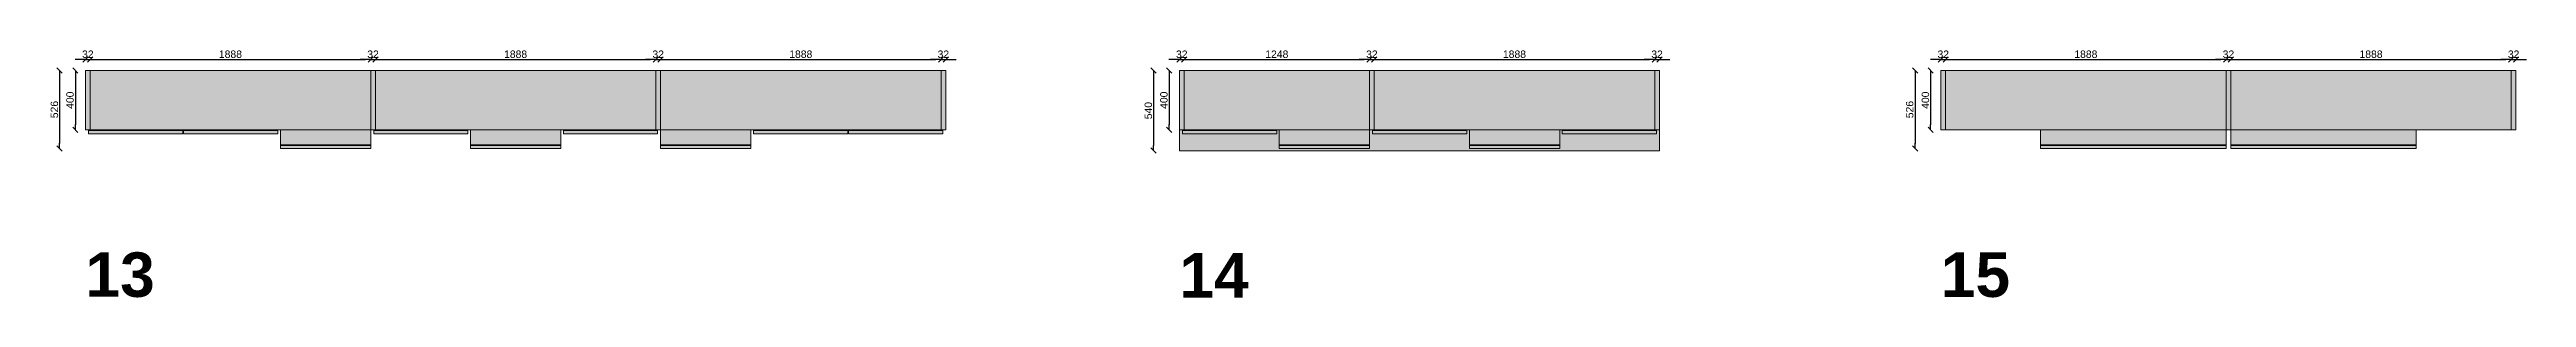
# Model space of a CAD drawing. Header units: inches. Extents: x -2150 to 187520, y -61540 to -22885.
# Drawn here: x 474 to 17150, y -50760 to -49087 of the extents above; entities that cross this region are included whole.
import ezdxf

# ---------------------------------------------------------------- set-up
doc = ezdxf.new("R2010")
doc.units = ezdxf.units.IN
doc.header["$MEASUREMENT"] = 0
doc.layers.add('Linee arredi', color=3, linetype='Continuous', lineweight=20)
doc.layers.add('Retino arredi', color=7, linetype='Continuous', lineweight=0)
doc.layers.add('Quote', color=5, linetype='Continuous')
doc.styles.add('Arial', font='Arial.ttf')
doc.styles.add('Arial (bold)', font='Arial Bold.ttf')
doc.dimstyles.new('M&C_quote arredo', dxfattribs={"dimtxt": 50, "dimasz": 35.34668, "dimexe": 0, "dimexo": 0, "dimgap": 10, "dimtad": 1, "dimdec": 0, "dimtxsty": 'Arial', "dimblk": 'VW_SLASH', "dimcen": 0, "dimse1": 1, "dimse2": 1, "dimazin": 0, "dimtfac": 1, "dimtdec": 0, "dimtix": 1, "dimtmove": 0, "dimatfit": 0, "dimldrblk": 'VW_SLASH', "dimfxl": 0, "dimfxlon": 1, "dimfrac": 2, "dimtolj": 1, "dimarcsym": 0})

msp = doc.modelspace()

# ---------------------------------------------------------------- texts
at = {"layer": 'Linee arredi', "transparency": 33554687, "char_height": 300, "attachment_point": 7, "line_spacing_factor": 1.006858, "style": 'Arial (bold)'}
for s, insert in [('13', (716.4, -50760.2)), ('14', (8081.3, -50760.2)), ('15', (13207.7, -50760.2))]:
    msp.add_mtext_dynamic_manual_height_columns(s, width=1350.149, gutter_width=12.5, heights=[0], dxfattribs=dict(at, insert=insert))

# ---------------------------------------------------------------- blocks, each defined once
blk = doc.blocks.new('VW_SLASH')
at = {"color": 0, "linetype": 'ByBlock', "lineweight": -2, "transparency": 16777216}
blk.add_line((0, 0), (-1, 0), dxfattribs=at)
at = {"color": 0, "linetype": 'Continuous', "lineweight": -2, "transparency": 16777216, "flags": 128}
blk.add_lwpolyline([(0.5, 0.5), (-0.5, -0.5)], dxfattribs=at)
blk = doc.blocks.new('*D72')
at = {"layer": 'Defpoints', "color": 0, "transparency": 16777216}
for p in [(716, -49229), (648, -49629), (716, -49629)]:
    blk.add_point(p, dxfattribs=at)
at = {"layer": 'Quote', "color": 0, "lineweight": -2, "transparency": 16777216}
blk.add_line((648, -49265), (648, -49594), dxfattribs=at)
at = {"layer": 'Quote', "color": 0, "lineweight": -2, "transparency": 16777216, "xscale": 35.3466796875, "yscale": 35.3466796875, "zscale": 35.3466796875}
for p, rotation in [((648, -49229), 90), ((648, -49629), 270)]:
    blk.add_blockref('VW_SLASH', p, dxfattribs=dict(at, rotation=rotation))
at = {"layer": 'Quote', "color": 0, "transparency": 16777216, "insert": (612, -49429), "char_height": 50, "attachment_point": 5, "rotation": 90, "style": 'Arial'}
blk.add_mtext('\\A1;400', dxfattribs=at)
blk = doc.blocks.new('*D73')
at = {"layer": 'Defpoints', "color": 0, "transparency": 16777216}
for p in [(716, -49229), (542, -49755), (2028, -49755)]:
    blk.add_point(p, dxfattribs=at)
at = {"layer": 'Quote', "color": 0, "lineweight": -2, "transparency": 16777216}
blk.add_line((542, -49265), (542, -49720), dxfattribs=at)
at = {"layer": 'Quote', "color": 0, "lineweight": -2, "transparency": 16777216, "xscale": 35.3466796875, "yscale": 35.3466796875, "zscale": 35.3466796875}
for p, rotation in [((542, -49229), 90), ((542, -49755), 270)]:
    blk.add_blockref('VW_SLASH', p, dxfattribs=dict(at, rotation=rotation))
at = {"layer": 'Quote', "color": 0, "transparency": 16777216, "insert": (507, -49492), "char_height": 50, "attachment_point": 5, "rotation": 90, "style": 'Arial'}
blk.add_mtext('\\A1;526', dxfattribs=at)
blk = doc.blocks.new('*D74')
at = {"layer": 'Defpoints', "color": 0, "transparency": 16777216}
for p in [(748, -49155), (716, -49229), (748, -49229)]:
    blk.add_point(p, dxfattribs=at)
at = {"layer": 'Quote', "color": 0, "lineweight": -2, "transparency": 16777216}
for p, q in [((681, -49155), (646, -49155)), ((716, -49155), (748, -49155)), ((784, -49155), (819, -49155))]:
    blk.add_line(p, q, dxfattribs=at)
at = {"layer": 'Quote', "color": 0, "lineweight": -2, "transparency": 16777216, "xscale": 35.3466796875, "yscale": 35.3466796875, "zscale": 35.3466796875}
blk.add_blockref('VW_SLASH', (716, -49155), dxfattribs=at)
at = {"layer": 'Quote', "color": 0, "lineweight": -2, "transparency": 16777216, "xscale": 35.3466796875, "yscale": 35.3466796875, "zscale": 35.3466796875, "rotation": 180}
blk.add_blockref('VW_SLASH', (748, -49155), dxfattribs=at)
at = {"layer": 'Quote', "color": 0, "transparency": 16777216, "insert": (732, -49119), "char_height": 50, "attachment_point": 5, "style": 'Arial'}
blk.add_mtext('\\A1;32', dxfattribs=at)
blk = doc.blocks.new('*D75')
at = {"layer": 'Defpoints', "color": 0, "transparency": 16777216}
for p in [(2636, -49155), (748, -49229), (2636, -49229)]:
    blk.add_point(p, dxfattribs=at)
at = {"layer": 'Quote', "color": 0, "lineweight": -2, "transparency": 16777216}
blk.add_line((784, -49155), (2601, -49155), dxfattribs=at)
at = {"layer": 'Quote', "color": 0, "lineweight": -2, "transparency": 16777216, "xscale": 35.3466796875, "yscale": 35.3466796875, "zscale": 35.3466796875, "rotation": 180}
blk.add_blockref('VW_SLASH', (748, -49155), dxfattribs=at)
at = {"layer": 'Quote', "color": 0, "lineweight": -2, "transparency": 16777216, "xscale": 35.3466796875, "yscale": 35.3466796875, "zscale": 35.3466796875}
blk.add_blockref('VW_SLASH', (2636, -49155), dxfattribs=at)
at = {"layer": 'Quote', "color": 0, "transparency": 16777216, "insert": (1692, -49119), "char_height": 50, "attachment_point": 5, "style": 'Arial'}
blk.add_mtext('\\A1;1888', dxfattribs=at)
blk = doc.blocks.new('*D78')
at = {"layer": 'Defpoints', "color": 0, "transparency": 16777216}
for p in [(2668, -49155), (2636, -49229), (2668, -49229)]:
    blk.add_point(p, dxfattribs=at)
at = {"layer": 'Quote', "color": 0, "lineweight": -2, "transparency": 16777216}
for p, q in [((2601, -49155), (2566, -49155)), ((2636, -49155), (2668, -49155)), ((2704, -49155), (2739, -49155))]:
    blk.add_line(p, q, dxfattribs=at)
at = {"layer": 'Quote', "color": 0, "lineweight": -2, "transparency": 16777216, "xscale": 35.3466796875, "yscale": 35.3466796875, "zscale": 35.3466796875}
blk.add_blockref('VW_SLASH', (2636, -49155), dxfattribs=at)
at = {"layer": 'Quote', "color": 0, "lineweight": -2, "transparency": 16777216, "xscale": 35.3466796875, "yscale": 35.3466796875, "zscale": 35.3466796875, "rotation": 180}
blk.add_blockref('VW_SLASH', (2668, -49155), dxfattribs=at)
at = {"layer": 'Quote', "color": 0, "transparency": 16777216, "insert": (2652, -49119), "char_height": 50, "attachment_point": 5, "style": 'Arial'}
blk.add_mtext('\\A1;32', dxfattribs=at)
blk = doc.blocks.new('*D79')
at = {"layer": 'Defpoints', "color": 0, "transparency": 16777216}
for p in [(4556, -49155), (2668, -49229), (4556, -49229)]:
    blk.add_point(p, dxfattribs=at)
at = {"layer": 'Quote', "color": 0, "lineweight": -2, "transparency": 16777216}
blk.add_line((2704, -49155), (4521, -49155), dxfattribs=at)
at = {"layer": 'Quote', "color": 0, "lineweight": -2, "transparency": 16777216, "xscale": 35.3466796875, "yscale": 35.3466796875, "zscale": 35.3466796875, "rotation": 180}
blk.add_blockref('VW_SLASH', (2668, -49155), dxfattribs=at)
at = {"layer": 'Quote', "color": 0, "lineweight": -2, "transparency": 16777216, "xscale": 35.3466796875, "yscale": 35.3466796875, "zscale": 35.3466796875}
blk.add_blockref('VW_SLASH', (4556, -49155), dxfattribs=at)
at = {"layer": 'Quote', "color": 0, "transparency": 16777216, "insert": (3612, -49119), "char_height": 50, "attachment_point": 5, "style": 'Arial'}
blk.add_mtext('\\A1;1888', dxfattribs=at)
blk = doc.blocks.new('*D80')
at = {"layer": 'Defpoints', "color": 0, "transparency": 16777216}
for p in [(4588, -49155), (4556, -49229), (4588, -49229)]:
    blk.add_point(p, dxfattribs=at)
at = {"layer": 'Quote', "color": 0, "lineweight": -2, "transparency": 16777216}
for p, q in [((4521, -49155), (4486, -49155)), ((4556, -49155), (4588, -49155)), ((4624, -49155), (4659, -49155))]:
    blk.add_line(p, q, dxfattribs=at)
at = {"layer": 'Quote', "color": 0, "lineweight": -2, "transparency": 16777216, "xscale": 35.3466796875, "yscale": 35.3466796875, "zscale": 35.3466796875}
blk.add_blockref('VW_SLASH', (4556, -49155), dxfattribs=at)
at = {"layer": 'Quote', "color": 0, "lineweight": -2, "transparency": 16777216, "xscale": 35.3466796875, "yscale": 35.3466796875, "zscale": 35.3466796875, "rotation": 180}
blk.add_blockref('VW_SLASH', (4588, -49155), dxfattribs=at)
at = {"layer": 'Quote', "color": 0, "transparency": 16777216, "insert": (4572, -49119), "char_height": 50, "attachment_point": 5, "style": 'Arial'}
blk.add_mtext('\\A1;32', dxfattribs=at)
blk = doc.blocks.new('*D81')
at = {"layer": 'Defpoints', "color": 0, "transparency": 16777216}
for p in [(6476, -49155), (4588, -49229), (6476, -49229)]:
    blk.add_point(p, dxfattribs=at)
at = {"layer": 'Quote', "color": 0, "lineweight": -2, "transparency": 16777216}
blk.add_line((4624, -49155), (6441, -49155), dxfattribs=at)
at = {"layer": 'Quote', "color": 0, "lineweight": -2, "transparency": 16777216, "xscale": 35.3466796875, "yscale": 35.3466796875, "zscale": 35.3466796875, "rotation": 180}
blk.add_blockref('VW_SLASH', (4588, -49155), dxfattribs=at)
at = {"layer": 'Quote', "color": 0, "lineweight": -2, "transparency": 16777216, "xscale": 35.3466796875, "yscale": 35.3466796875, "zscale": 35.3466796875}
blk.add_blockref('VW_SLASH', (6476, -49155), dxfattribs=at)
at = {"layer": 'Quote', "color": 0, "transparency": 16777216, "insert": (5532, -49119), "char_height": 50, "attachment_point": 5, "style": 'Arial'}
blk.add_mtext('\\A1;1888', dxfattribs=at)
blk = doc.blocks.new('*D82')
at = {"layer": 'Defpoints', "color": 0, "transparency": 16777216}
for p in [(6508, -49155), (6476, -49229), (6508, -49229)]:
    blk.add_point(p, dxfattribs=at)
at = {"layer": 'Quote', "color": 0, "lineweight": -2, "transparency": 16777216}
for p, q in [((6441, -49155), (6406, -49155)), ((6476, -49155), (6508, -49155)), ((6544, -49155), (6579, -49155))]:
    blk.add_line(p, q, dxfattribs=at)
at = {"layer": 'Quote', "color": 0, "lineweight": -2, "transparency": 16777216, "xscale": 35.3466796875, "yscale": 35.3466796875, "zscale": 35.3466796875}
blk.add_blockref('VW_SLASH', (6476, -49155), dxfattribs=at)
at = {"layer": 'Quote', "color": 0, "lineweight": -2, "transparency": 16777216, "xscale": 35.3466796875, "yscale": 35.3466796875, "zscale": 35.3466796875, "rotation": 180}
blk.add_blockref('VW_SLASH', (6508, -49155), dxfattribs=at)
at = {"layer": 'Quote', "color": 0, "transparency": 16777216, "insert": (6492, -49119), "char_height": 50, "attachment_point": 5, "style": 'Arial'}
blk.add_mtext('\\A1;32', dxfattribs=at)
blk = doc.blocks.new('*D85')
at = {"layer": 'Defpoints', "color": 0, "transparency": 16777216}
for p in [(8081, -49229), (8013, -49629), (8081, -49629)]:
    blk.add_point(p, dxfattribs=at)
at = {"layer": 'Quote', "color": 0, "lineweight": -2, "transparency": 16777216}
blk.add_line((8013, -49265), (8013, -49594), dxfattribs=at)
at = {"layer": 'Quote', "color": 0, "lineweight": -2, "transparency": 16777216, "xscale": 35.3466796875, "yscale": 35.3466796875, "zscale": 35.3466796875}
for p, rotation in [((8013, -49229), 90), ((8013, -49629), 270)]:
    blk.add_blockref('VW_SLASH', p, dxfattribs=dict(at, rotation=rotation))
at = {"layer": 'Quote', "color": 0, "transparency": 16777216, "insert": (7977, -49429), "char_height": 50, "attachment_point": 5, "rotation": 90, "style": 'Arial'}
blk.add_mtext('\\A1;400', dxfattribs=at)
blk = doc.blocks.new('*D86')
at = {"layer": 'Defpoints', "color": 0, "transparency": 16777216}
for p in [(8081, -49229), (7907, -49769), (8081, -49769)]:
    blk.add_point(p, dxfattribs=at)
at = {"layer": 'Quote', "color": 0, "lineweight": -2, "transparency": 16777216}
blk.add_line((7907, -49265), (7907, -49734), dxfattribs=at)
at = {"layer": 'Quote', "color": 0, "lineweight": -2, "transparency": 16777216, "xscale": 35.3466796875, "yscale": 35.3466796875, "zscale": 35.3466796875}
for p, rotation in [((7907, -49229), 90), ((7907, -49769), 270)]:
    blk.add_blockref('VW_SLASH', p, dxfattribs=dict(at, rotation=rotation))
at = {"layer": 'Quote', "color": 0, "transparency": 16777216, "insert": (7872, -49499), "char_height": 50, "attachment_point": 5, "rotation": 90, "style": 'Arial'}
blk.add_mtext('\\A1;540', dxfattribs=at)
blk = doc.blocks.new('*D87')
at = {"layer": 'Defpoints', "color": 0, "transparency": 16777216}
for p in [(8113, -49155), (8081, -49229), (8113, -49229)]:
    blk.add_point(p, dxfattribs=at)
at = {"layer": 'Quote', "color": 0, "lineweight": -2, "transparency": 16777216}
for p, q in [((8046, -49155), (8011, -49155)), ((8081, -49155), (8113, -49155)), ((8149, -49155), (8184, -49155))]:
    blk.add_line(p, q, dxfattribs=at)
at = {"layer": 'Quote', "color": 0, "lineweight": -2, "transparency": 16777216, "xscale": 35.3466796875, "yscale": 35.3466796875, "zscale": 35.3466796875}
blk.add_blockref('VW_SLASH', (8081, -49155), dxfattribs=at)
at = {"layer": 'Quote', "color": 0, "lineweight": -2, "transparency": 16777216, "xscale": 35.3466796875, "yscale": 35.3466796875, "zscale": 35.3466796875, "rotation": 180}
blk.add_blockref('VW_SLASH', (8113, -49155), dxfattribs=at)
at = {"layer": 'Quote', "color": 0, "transparency": 16777216, "insert": (8097, -49119), "char_height": 50, "attachment_point": 5, "style": 'Arial'}
blk.add_mtext('\\A1;32', dxfattribs=at)
blk = doc.blocks.new('*D88')
at = {"layer": 'Defpoints', "color": 0, "transparency": 16777216}
for p in [(9361, -49155), (8113, -49229), (9361, -49229)]:
    blk.add_point(p, dxfattribs=at)
at = {"layer": 'Quote', "color": 0, "lineweight": -2, "transparency": 16777216}
blk.add_line((8149, -49155), (9326, -49155), dxfattribs=at)
at = {"layer": 'Quote', "color": 0, "lineweight": -2, "transparency": 16777216, "xscale": 35.3466796875, "yscale": 35.3466796875, "zscale": 35.3466796875, "rotation": 180}
blk.add_blockref('VW_SLASH', (8113, -49155), dxfattribs=at)
at = {"layer": 'Quote', "color": 0, "lineweight": -2, "transparency": 16777216, "xscale": 35.3466796875, "yscale": 35.3466796875, "zscale": 35.3466796875}
blk.add_blockref('VW_SLASH', (9361, -49155), dxfattribs=at)
at = {"layer": 'Quote', "color": 0, "transparency": 16777216, "insert": (8737, -49119), "char_height": 50, "attachment_point": 5, "style": 'Arial'}
blk.add_mtext('\\A1;1248', dxfattribs=at)
blk = doc.blocks.new('*D89')
at = {"layer": 'Defpoints', "color": 0, "transparency": 16777216}
for p in [(9393, -49155), (9361, -49229), (9393, -49229)]:
    blk.add_point(p, dxfattribs=at)
at = {"layer": 'Quote', "color": 0, "lineweight": -2, "transparency": 16777216}
for p, q in [((9326, -49155), (9291, -49155)), ((9361, -49155), (9393, -49155)), ((9429, -49155), (9464, -49155))]:
    blk.add_line(p, q, dxfattribs=at)
at = {"layer": 'Quote', "color": 0, "lineweight": -2, "transparency": 16777216, "xscale": 35.3466796875, "yscale": 35.3466796875, "zscale": 35.3466796875}
blk.add_blockref('VW_SLASH', (9361, -49155), dxfattribs=at)
at = {"layer": 'Quote', "color": 0, "lineweight": -2, "transparency": 16777216, "xscale": 35.3466796875, "yscale": 35.3466796875, "zscale": 35.3466796875, "rotation": 180}
blk.add_blockref('VW_SLASH', (9393, -49155), dxfattribs=at)
at = {"layer": 'Quote', "color": 0, "transparency": 16777216, "insert": (9377, -49119), "char_height": 50, "attachment_point": 5, "style": 'Arial'}
blk.add_mtext('\\A1;32', dxfattribs=at)
blk = doc.blocks.new('*D90')
at = {"layer": 'Defpoints', "color": 0, "transparency": 16777216}
for p in [(11281, -49155), (9393, -49229), (11281, -49229)]:
    blk.add_point(p, dxfattribs=at)
at = {"layer": 'Quote', "color": 0, "lineweight": -2, "transparency": 16777216}
blk.add_line((9429, -49155), (11246, -49155), dxfattribs=at)
at = {"layer": 'Quote', "color": 0, "lineweight": -2, "transparency": 16777216, "xscale": 35.3466796875, "yscale": 35.3466796875, "zscale": 35.3466796875, "rotation": 180}
blk.add_blockref('VW_SLASH', (9393, -49155), dxfattribs=at)
at = {"layer": 'Quote', "color": 0, "lineweight": -2, "transparency": 16777216, "xscale": 35.3466796875, "yscale": 35.3466796875, "zscale": 35.3466796875}
blk.add_blockref('VW_SLASH', (11281, -49155), dxfattribs=at)
at = {"layer": 'Quote', "color": 0, "transparency": 16777216, "insert": (10337, -49119), "char_height": 50, "attachment_point": 5, "style": 'Arial'}
blk.add_mtext('\\A1;1888', dxfattribs=at)
blk = doc.blocks.new('*D91')
at = {"layer": 'Defpoints', "color": 0, "transparency": 16777216}
for p in [(11313, -49155), (11281, -49229), (11313, -49229)]:
    blk.add_point(p, dxfattribs=at)
at = {"layer": 'Quote', "color": 0, "lineweight": -2, "transparency": 16777216}
for p, q in [((11246, -49155), (11211, -49155)), ((11281, -49155), (11313, -49155)), ((11349, -49155), (11384, -49155))]:
    blk.add_line(p, q, dxfattribs=at)
at = {"layer": 'Quote', "color": 0, "lineweight": -2, "transparency": 16777216, "xscale": 35.3466796875, "yscale": 35.3466796875, "zscale": 35.3466796875}
blk.add_blockref('VW_SLASH', (11281, -49155), dxfattribs=at)
at = {"layer": 'Quote', "color": 0, "lineweight": -2, "transparency": 16777216, "xscale": 35.3466796875, "yscale": 35.3466796875, "zscale": 35.3466796875, "rotation": 180}
blk.add_blockref('VW_SLASH', (11313, -49155), dxfattribs=at)
at = {"layer": 'Quote', "color": 0, "transparency": 16777216, "insert": (11297, -49119), "char_height": 50, "attachment_point": 5, "style": 'Arial'}
blk.add_mtext('\\A1;32', dxfattribs=at)
blk = doc.blocks.new('*D92')
at = {"layer": 'Defpoints', "color": 0, "transparency": 16777216}
for p in [(13208, -49229), (13139, -49629), (13208, -49629)]:
    blk.add_point(p, dxfattribs=at)
at = {"layer": 'Quote', "color": 0, "lineweight": -2, "transparency": 16777216}
blk.add_line((13139, -49265), (13139, -49594), dxfattribs=at)
at = {"layer": 'Quote', "color": 0, "lineweight": -2, "transparency": 16777216, "xscale": 35.3466796875, "yscale": 35.3466796875, "zscale": 35.3466796875}
for p, rotation in [((13139, -49229), 90), ((13139, -49629), 270)]:
    blk.add_blockref('VW_SLASH', p, dxfattribs=dict(at, rotation=rotation))
at = {"layer": 'Quote', "color": 0, "transparency": 16777216, "insert": (13104, -49429), "char_height": 50, "attachment_point": 5, "rotation": 90, "style": 'Arial'}
blk.add_mtext('\\A1;400', dxfattribs=at)
blk = doc.blocks.new('*D93')
at = {"layer": 'Defpoints', "color": 0, "transparency": 16777216}
for p in [(13208, -49229), (13034, -49755), (13880, -49755)]:
    blk.add_point(p, dxfattribs=at)
at = {"layer": 'Quote', "color": 0, "lineweight": -2, "transparency": 16777216}
blk.add_line((13034, -49265), (13034, -49720), dxfattribs=at)
at = {"layer": 'Quote', "color": 0, "lineweight": -2, "transparency": 16777216, "xscale": 35.3466796875, "yscale": 35.3466796875, "zscale": 35.3466796875}
for p, rotation in [((13034, -49229), 90), ((13034, -49755), 270)]:
    blk.add_blockref('VW_SLASH', p, dxfattribs=dict(at, rotation=rotation))
at = {"layer": 'Quote', "color": 0, "transparency": 16777216, "insert": (12998, -49492), "char_height": 50, "attachment_point": 5, "rotation": 90, "style": 'Arial'}
blk.add_mtext('\\A1;526', dxfattribs=at)
blk = doc.blocks.new('*D94')
at = {"layer": 'Defpoints', "color": 0, "transparency": 16777216}
for p in [(13240, -49155), (13208, -49229), (13240, -49229)]:
    blk.add_point(p, dxfattribs=at)
at = {"layer": 'Quote', "color": 0, "lineweight": -2, "transparency": 16777216}
for p, q in [((13172, -49155), (13137, -49155)), ((13208, -49155), (13240, -49155)), ((13275, -49155), (13310, -49155))]:
    blk.add_line(p, q, dxfattribs=at)
at = {"layer": 'Quote', "color": 0, "lineweight": -2, "transparency": 16777216, "xscale": 35.3466796875, "yscale": 35.3466796875, "zscale": 35.3466796875}
blk.add_blockref('VW_SLASH', (13208, -49155), dxfattribs=at)
at = {"layer": 'Quote', "color": 0, "lineweight": -2, "transparency": 16777216, "xscale": 35.3466796875, "yscale": 35.3466796875, "zscale": 35.3466796875, "rotation": 180}
blk.add_blockref('VW_SLASH', (13240, -49155), dxfattribs=at)
at = {"layer": 'Quote', "color": 0, "transparency": 16777216, "insert": (13224, -49119), "char_height": 50, "attachment_point": 5, "style": 'Arial'}
blk.add_mtext('\\A1;32', dxfattribs=at)
blk = doc.blocks.new('*D95')
at = {"layer": 'Defpoints', "color": 0, "transparency": 16777216}
for p in [(15128, -49155), (13240, -49229), (15128, -49229)]:
    blk.add_point(p, dxfattribs=at)
at = {"layer": 'Quote', "color": 0, "lineweight": -2, "transparency": 16777216}
blk.add_line((13275, -49155), (15092, -49155), dxfattribs=at)
at = {"layer": 'Quote', "color": 0, "lineweight": -2, "transparency": 16777216, "xscale": 35.3466796875, "yscale": 35.3466796875, "zscale": 35.3466796875, "rotation": 180}
blk.add_blockref('VW_SLASH', (13240, -49155), dxfattribs=at)
at = {"layer": 'Quote', "color": 0, "lineweight": -2, "transparency": 16777216, "xscale": 35.3466796875, "yscale": 35.3466796875, "zscale": 35.3466796875}
blk.add_blockref('VW_SLASH', (15128, -49155), dxfattribs=at)
at = {"layer": 'Quote', "color": 0, "transparency": 16777216, "insert": (14184, -49119), "char_height": 50, "attachment_point": 5, "style": 'Arial'}
blk.add_mtext('\\A1;1888', dxfattribs=at)
blk = doc.blocks.new('*D98')
at = {"layer": 'Defpoints', "color": 0, "transparency": 16777216}
for p in [(15160, -49155), (15128, -49229), (15160, -49229)]:
    blk.add_point(p, dxfattribs=at)
at = {"layer": 'Quote', "color": 0, "lineweight": -2, "transparency": 16777216}
for p, q in [((15092, -49155), (15057, -49155)), ((15128, -49155), (15160, -49155)), ((15195, -49155), (15230, -49155))]:
    blk.add_line(p, q, dxfattribs=at)
at = {"layer": 'Quote', "color": 0, "lineweight": -2, "transparency": 16777216, "xscale": 35.3466796875, "yscale": 35.3466796875, "zscale": 35.3466796875}
blk.add_blockref('VW_SLASH', (15128, -49155), dxfattribs=at)
at = {"layer": 'Quote', "color": 0, "lineweight": -2, "transparency": 16777216, "xscale": 35.3466796875, "yscale": 35.3466796875, "zscale": 35.3466796875, "rotation": 180}
blk.add_blockref('VW_SLASH', (15160, -49155), dxfattribs=at)
at = {"layer": 'Quote', "color": 0, "transparency": 16777216, "insert": (15144, -49119), "char_height": 50, "attachment_point": 5, "style": 'Arial'}
blk.add_mtext('\\A1;32', dxfattribs=at)
blk = doc.blocks.new('*D99')
at = {"layer": 'Defpoints', "color": 0, "transparency": 16777216}
for p in [(17048, -49155), (15160, -49229), (17048, -49229)]:
    blk.add_point(p, dxfattribs=at)
at = {"layer": 'Quote', "color": 0, "lineweight": -2, "transparency": 16777216}
blk.add_line((15195, -49155), (17012, -49155), dxfattribs=at)
at = {"layer": 'Quote', "color": 0, "lineweight": -2, "transparency": 16777216, "xscale": 35.3466796875, "yscale": 35.3466796875, "zscale": 35.3466796875, "rotation": 180}
blk.add_blockref('VW_SLASH', (15160, -49155), dxfattribs=at)
at = {"layer": 'Quote', "color": 0, "lineweight": -2, "transparency": 16777216, "xscale": 35.3466796875, "yscale": 35.3466796875, "zscale": 35.3466796875}
blk.add_blockref('VW_SLASH', (17048, -49155), dxfattribs=at)
at = {"layer": 'Quote', "color": 0, "transparency": 16777216, "insert": (16104, -49119), "char_height": 50, "attachment_point": 5, "style": 'Arial'}
blk.add_mtext('\\A1;1888', dxfattribs=at)
blk = doc.blocks.new('*D100')
at = {"layer": 'Defpoints', "color": 0, "transparency": 16777216}
for p in [(17080, -49155), (17048, -49229), (17080, -49229)]:
    blk.add_point(p, dxfattribs=at)
at = {"layer": 'Quote', "color": 0, "lineweight": -2, "transparency": 16777216}
for p, q in [((17012, -49155), (16977, -49155)), ((17048, -49155), (17080, -49155)), ((17115, -49155), (17150, -49155))]:
    blk.add_line(p, q, dxfattribs=at)
at = {"layer": 'Quote', "color": 0, "lineweight": -2, "transparency": 16777216, "xscale": 35.3466796875, "yscale": 35.3466796875, "zscale": 35.3466796875}
blk.add_blockref('VW_SLASH', (17048, -49155), dxfattribs=at)
at = {"layer": 'Quote', "color": 0, "lineweight": -2, "transparency": 16777216, "xscale": 35.3466796875, "yscale": 35.3466796875, "zscale": 35.3466796875, "rotation": 180}
blk.add_blockref('VW_SLASH', (17080, -49155), dxfattribs=at)
at = {"layer": 'Quote', "color": 0, "transparency": 16777216, "insert": (17064, -49119), "char_height": 50, "attachment_point": 5, "style": 'Arial'}
blk.add_mtext('\\A1;32', dxfattribs=at)

# ---------------------------------------------------------------- dimensions: what is measured, and where the dimension line sits
at = {"layer": 'Quote', "color": 7}
for base, p1, p2, picture, middle in [((748.4, -49154.9), (716.4, -49229.4), (748.4, -49229.4), '*D74', (732.4, -49119.3)), ((2636.4, -49154.9), (748.4, -49229.4), (2636.4, -49229.4), '*D75', (1692.4, -49119.4)), ((2668.4, -49154.9), (2636.4, -49229.4), (2668.4, -49229.4), '*D78', (2652.4, -49119.3)), ((4556.4, -49154.9), (2668.4, -49229.4), (4556.4, -49229.4), '*D79', (3612.4, -49119.4)), ((4588.4, -49154.9), (4556.4, -49229.4), (4588.4, -49229.4), '*D80', (4572.4, -49119.3)), ((6476.4, -49154.9), (4588.4, -49229.4), (6476.4, -49229.4), '*D81', (5532.4, -49119.4)), ((6508.4, -49154.9), (6476.4, -49229.4), (6508.4, -49229.4), '*D82', (6492.4, -49119.3)), ((8113.3, -49154.9), (8081.3, -49229.4), (8113.3, -49229.4), '*D87', (8097.3, -49119.3)), ((9361.3, -49154.9), (8113.3, -49229.4), (9361.3, -49229.4), '*D88', (8737.3, -49119.4)), ((9393.3, -49154.9), (9361.3, -49229.4), (9393.3, -49229.4), '*D89', (9377.3, -49119.3)), ((11281.3, -49154.9), (9393.3, -49229.4), (11281.3, -49229.4), '*D90', (10337.3, -49119.4)), ((11313.3, -49154.9), (11281.3, -49229.4), (11313.3, -49229.4), '*D91', (11297.3, -49119.3)), ((13239.7, -49154.9), (13207.7, -49229.4), (13239.7, -49229.4), '*D94', (13223.7, -49119.3)), ((15127.7, -49154.9), (13239.7, -49229.4), (15127.7, -49229.4), '*D95', (14183.7, -49119.4)), ((15159.7, -49154.9), (15127.7, -49229.4), (15159.7, -49229.4), '*D98', (15143.7, -49119.3)), ((17047.7, -49154.9), (15159.7, -49229.4), (17047.7, -49229.4), '*D99', (16103.7, -49119.4)), ((17079.7, -49154.9), (17047.7, -49229.4), (17079.7, -49229.4), '*D100', (17063.7, -49119.3))]:
    dim = msp.add_linear_dim(base=base, p1=p1, p2=p2, dimstyle='M&C_quote arredo', override={"dimpost": '<>', "dimtmove": 1}, dxfattribs=at)
    dim.commit()
    dim.dimension.update_dxf_attribs({"geometry": picture, "text_midpoint": middle})
for base, p1, p2, picture, middle in [((542.5, -49755.4), (716.4, -49229.4), (2028.4, -49755.4), '*D73', (506.9, -49492.4)), ((647.9, -49629.4), (716.4, -49229.4), (716.4, -49629.4), '*D72', (612.4, -49429.4)), ((7907.3, -49769.4), (8081.3, -49229.4), (8081.3, -49769.4), '*D86', (7871.8, -49499.4)), ((8012.8, -49629.4), (8081.3, -49229.4), (8081.3, -49629.4), '*D85', (7977.3, -49429.4)), ((13033.8, -49755.4), (13207.7, -49229.4), (13879.7, -49755.4), '*D93', (12998.2, -49492.4)), ((13139.2, -49629.4), (13207.7, -49229.4), (13207.7, -49629.4), '*D92', (13103.7, -49429.4))]:
    dim = msp.add_linear_dim(base=base, p1=p1, p2=p2, angle=90, dimstyle='M&C_quote arredo', override={"dimpost": '<>', "dimtmove": 1}, dxfattribs=at)
    dim.commit()
    dim.dimension.update_dxf_attribs({"geometry": picture, "text_midpoint": middle})

# ---------------------------------------------------------------- hatches: boundary and pattern name
at = {"layer": 'Retino arredi'}
h = msp.add_hatch(color=256, dxfattribs=at)
h.dxf.hatch_style = 1
h.paths.add_polyline_path([(6508.4, -49229.4), (716.4, -49229.4), (716.4, -49629.4), (6508.4, -49629.4)])
h = msp.add_hatch(color=256, dxfattribs=at)
h.dxf.hatch_style = 1
h.paths.add_polyline_path([(11313.3, -49229.4), (8081.3, -49229.4), (8081.3, -49629.4), (11313.3, -49629.4)])
h = msp.add_hatch(color=256, dxfattribs=at)
h.dxf.hatch_style = 1
h.paths.add_polyline_path([(13207.7, -49229.4), (17079.7, -49229.4), (17079.7, -49629.4), (13207.7, -49629.4)])
h = msp.add_hatch(color=252, dxfattribs=at)
h.dxf.hatch_style = 1
h.paths.add_polyline_path([(1376.4, -49633.4), (2011.4, -49633.4), (2011.4, -49655.4), (1376.4, -49655.4)])
h.paths.add_polyline_path([(736.4, -49655.4), (1371.4, -49655.4), (1371.4, -49633.4), (736.4, -49633.4)])
h.paths.add_polyline_path([(2656.4, -49655.4), (3291.4, -49655.4), (3291.4, -49633.4), (2656.4, -49633.4)])
h.paths.add_polyline_path([(3933.4, -49655.4), (4568.4, -49655.4), (4568.4, -49633.4), (3933.4, -49633.4)])
h.paths.add_polyline_path([(5853.4, -49633.4), (6488.4, -49633.4), (6488.4, -49655.4), (5853.4, -49655.4)])
h.paths.add_polyline_path([(5213.4, -49655.4), (5848.4, -49655.4), (5848.4, -49633.4), (5213.4, -49633.4)])
h = msp.add_hatch(color=253, dxfattribs=at)
h.dxf.hatch_style = 1
h.paths.add_polyline_path([(4588.4, -49629.4), (5196.4, -49629.4), (5196.4, -49755.4), (4588.4, -49755.4)])
h.paths.add_polyline_path([(3308.4, -49629.4), (3916.4, -49629.4), (3916.4, -49755.4), (3308.4, -49755.4)])
h.paths.add_polyline_path([(2028.4, -49629.4), (2636.4, -49629.4), (2636.4, -49755.4), (2028.4, -49755.4)])
h = msp.add_hatch(color=252, dxfattribs=at)
h.dxf.hatch_style = 1
h.paths.add_polyline_path([(8081.3, -49769.4), (8081.3, -49629.4), (8753.3, -49629.4), (8753.3, -49755.4), (9361.3, -49755.4), (9361.3, -49629.4), (10033.3, -49629.4), (10033.3, -49755.4), (10641.3, -49755.4), (10641.3, -49629.4), (11313.3, -49629.4), (11313.3, -49769.4)])
h.paths.add_polyline_path([(10016.3, -49655.4), (9381.3, -49655.4), (9381.3, -49633.4), (10016.3, -49633.4)], flags=16)
h.paths.add_polyline_path([(8736.3, -49655.4), (8101.3, -49655.4), (8101.3, -49633.4), (8736.3, -49633.4)], flags=16)
h.paths.add_polyline_path([(10658.3, -49655.4), (11293.3, -49655.4), (11293.3, -49633.4), (10658.3, -49633.4)], flags=16)
h = msp.add_hatch(color=252, dxfattribs=at)
h.dxf.hatch_style = 1
h.paths.add_polyline_path([(8736.3, -49655.4), (8101.3, -49655.4), (8101.3, -49633.4), (8736.3, -49633.4)])
h.paths.add_polyline_path([(10016.3, -49655.4), (9381.3, -49655.4), (9381.3, -49633.4), (10016.3, -49633.4)])
h.paths.add_polyline_path([(10658.3, -49655.4), (11293.3, -49655.4), (11293.3, -49633.4), (10658.3, -49633.4)])
h = msp.add_hatch(color=253, dxfattribs=at)
h.dxf.hatch_style = 1
h.paths.add_polyline_path([(10641.3, -49755.4), (10033.3, -49755.4), (10033.3, -49629.4), (10641.3, -49629.4)])
h.paths.add_polyline_path([(9361.3, -49755.4), (8753.3, -49755.4), (8753.3, -49629.4), (9361.3, -49629.4)])
h = msp.add_hatch(color=253, dxfattribs=at)
h.dxf.hatch_style = 1
h.paths.add_polyline_path([(15127.7, -49629.4), (13879.7, -49629.4), (13879.7, -49755.4), (15127.7, -49755.4)])
h.paths.add_polyline_path([(16407.7, -49629.4), (15159.7, -49629.4), (15159.7, -49755.4), (16407.7, -49755.4)])

# ---------------------------------------------------------------- linework, layer by layer
at = {"layer": 'Linee arredi'}
for p, q in [((748.4, -49629.4), (748.4, -49229.4)), ((2636.4, -49629.4), (2636.4, -49229.4)), ((2668.4, -49629.4), (2668.4, -49229.4)), ((4556.4, -49629.4), (4556.4, -49229.4)), ((4588.4, -49629.4), (4588.4, -49229.4)), ((6476.4, -49629.4), (6476.4, -49229.4)), ((8113.3, -49629.4), (8113.3, -49229.4)), ((9361.3, -49229.4), (9361.3, -49629.4)), ((9393.3, -49629.4), (9393.3, -49229.4)), ((11281.3, -49629.4), (11281.3, -49229.4)), ((13239.7, -49629.4), (13239.7, -49229.4)), ((15127.7, -49629.4), (15127.7, -49229.4)), ((15159.7, -49629.4), (15159.7, -49229.4)), ((17047.7, -49629.4), (17047.7, -49229.4)), ((2028.4, -49729.4), (2636.4, -49729.4)), ((2028.4, -49733.4), (2636.4, -49733.4)), ((3308.4, -49729.4), (3916.4, -49729.4)), ((3308.4, -49733.4), (3916.4, -49733.4)), ((4588.4, -49729.4), (5196.4, -49729.4)), ((4588.4, -49733.4), (5196.4, -49733.4)), ((8753.3, -49729.4), (9361.3, -49729.4)), ((8753.3, -49733.4), (9361.3, -49733.4)), ((10033.3, -49729.4), (10641.3, -49729.4)), ((10033.3, -49733.4), (10641.3, -49733.4)), ((15127.7, -49729.4), (13879.7, -49729.4)), ((15127.7, -49733.4), (13879.7, -49733.4)), ((16407.7, -49729.4), (15159.7, -49729.4)), ((16407.7, -49733.4), (15159.7, -49733.4))]:
    msp.add_line(p, q, dxfattribs=at)
for points in [[(6508.4, -49229.4), (716.4, -49229.4), (716.4, -49629.4), (6508.4, -49629.4)], [(11313.3, -49229.4), (8081.3, -49229.4), (8081.3, -49629.4), (11313.3, -49629.4)], [(13207.7, -49229.4), (17079.7, -49229.4), (17079.7, -49629.4), (13207.7, -49629.4)], [(736.4, -49655.4), (1371.4, -49655.4), (1371.4, -49633.4), (736.4, -49633.4)], [(1376.4, -49633.4), (2011.4, -49633.4), (2011.4, -49655.4), (1376.4, -49655.4)], [(2028.4, -49629.4), (2636.4, -49629.4), (2636.4, -49755.4), (2028.4, -49755.4)], [(2656.4, -49655.4), (3291.4, -49655.4), (3291.4, -49633.4), (2656.4, -49633.4)], [(3308.4, -49629.4), (3916.4, -49629.4), (3916.4, -49755.4), (3308.4, -49755.4)], [(3933.4, -49655.4), (4568.4, -49655.4), (4568.4, -49633.4), (3933.4, -49633.4)], [(4588.4, -49629.4), (5196.4, -49629.4), (5196.4, -49755.4), (4588.4, -49755.4)], [(5213.4, -49655.4), (5848.4, -49655.4), (5848.4, -49633.4), (5213.4, -49633.4)], [(5853.4, -49633.4), (6488.4, -49633.4), (6488.4, -49655.4), (5853.4, -49655.4)], [(8081.3, -49769.4), (8081.3, -49629.4), (8753.3, -49629.4), (8753.3, -49755.4), (9361.3, -49755.4), (9361.3, -49629.4), (10033.3, -49629.4), (10033.3, -49755.4), (10641.3, -49755.4), (10641.3, -49629.4), (11313.3, -49629.4), (11313.3, -49769.4)], [(8736.3, -49655.4), (8101.3, -49655.4), (8101.3, -49633.4), (8736.3, -49633.4)], [(9361.3, -49755.4), (8753.3, -49755.4), (8753.3, -49629.4), (9361.3, -49629.4)], [(10016.3, -49655.4), (9381.3, -49655.4), (9381.3, -49633.4), (10016.3, -49633.4)], [(10641.3, -49755.4), (10033.3, -49755.4), (10033.3, -49629.4), (10641.3, -49629.4)], [(10658.3, -49655.4), (11293.3, -49655.4), (11293.3, -49633.4), (10658.3, -49633.4)], [(15127.7, -49629.4), (13879.7, -49629.4), (13879.7, -49755.4), (15127.7, -49755.4)], [(16407.7, -49629.4), (15159.7, -49629.4), (15159.7, -49755.4), (16407.7, -49755.4)]]:
    msp.add_lwpolyline(points, close=True, dxfattribs=at)

msp.set_redraw_order([(e.dxf.handle, doc.entitydb.next_handle()) for e in msp.query("TEXT MTEXT ATTDEF DIMENSION ARC_DIMENSION")])  # texts and dimensions are drawn at this point

doc.saveas('drawing.dxf')
